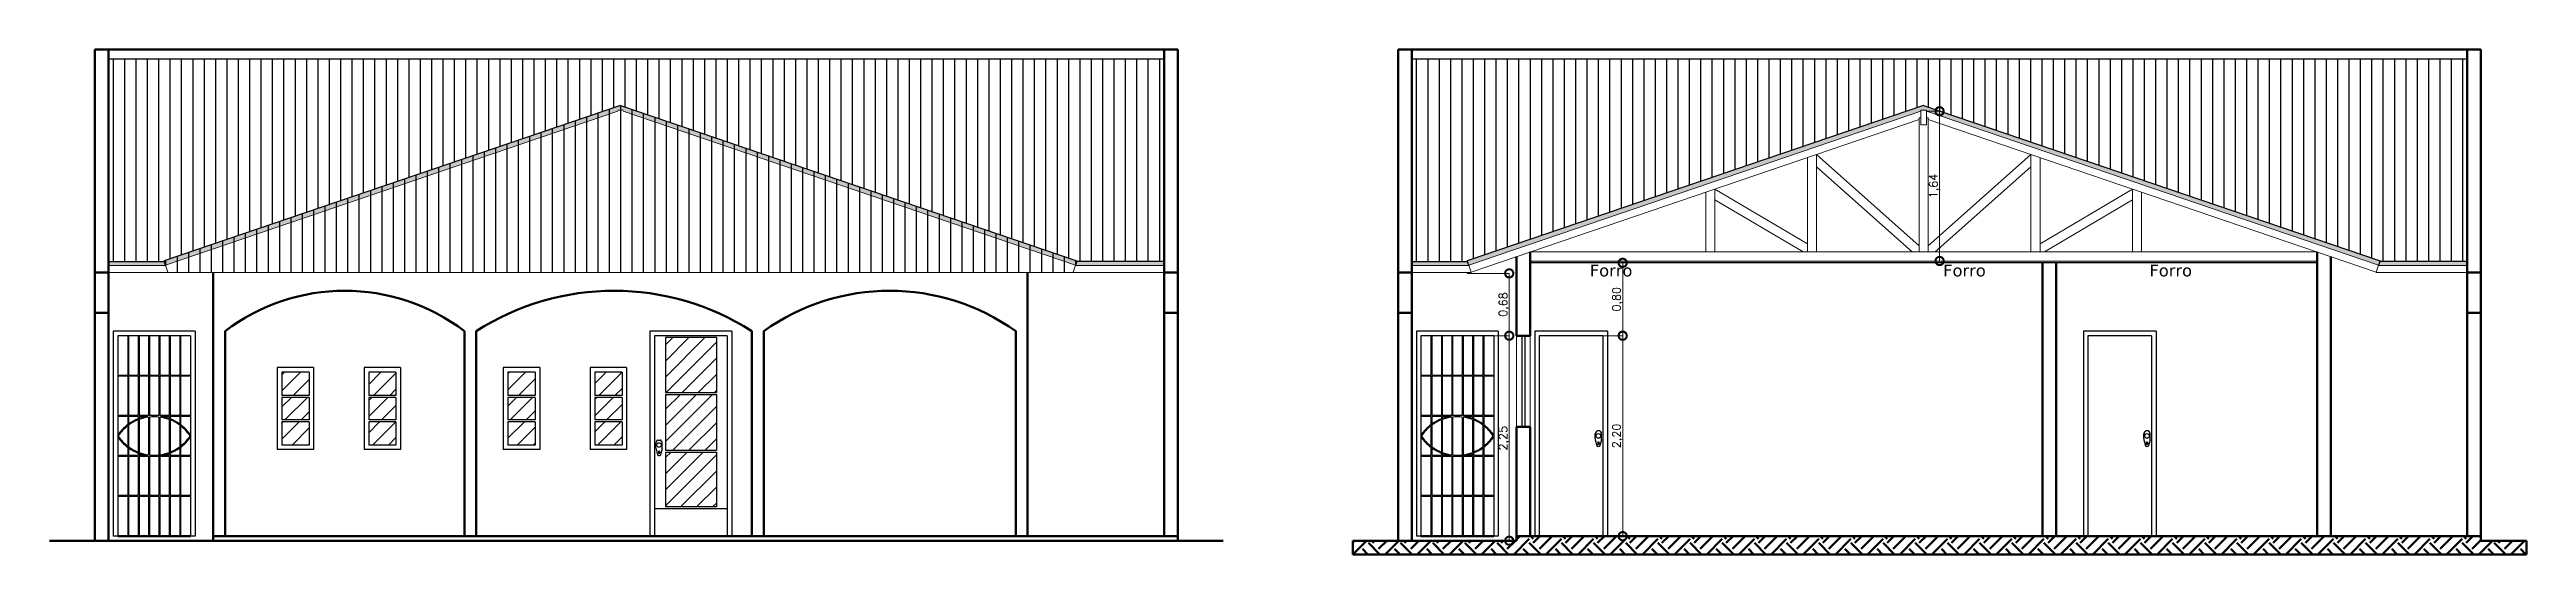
# Model space of a CAD drawing. Header units: millimetres. Extents: x 43 to 162, y -12 to 70.
# Drawn here: x 103.77 to 130.99, y -12.32 to -6.78 of the extents above; entities that cross this region are included whole.
import ezdxf

# ---------------------------------------------------------------- set-up
doc = ezdxf.new("R2010")
doc.units = ezdxf.units.MM
doc.header["$LTSCALE"] = 35
doc.header["$MEASUREMENT"] = 0
doc.header["$PDMODE"] = 35
for name, color, linetype, lineweight in [('ALVENARIA', 7, 'Continuous', 50), ('cotas', 1, 'Continuous', 9), ('ESQ. FINA', 11, 'Continuous', 15), ('ESQ. GROSSA', 152, 'Continuous', 30), ('MADEIRA', 34, 'Continuous', 9)]:
    doc.layers.add(name, color=color, linetype=linetype, lineweight=lineweight)
for name, color, linetype in [('detalhes', 41, 'Continuous'), ('PENA-01', 1, 'Continuous'), ('TELHADO', 153, 'Continuous'), ('TEXTO', 172, 'Continuous')]:
    doc.layers.add(name, color=color, linetype=linetype)
doc.styles.add('COTAS', font='romans.shx')
doc.styles.add('TEXTO ARQ', font='verdana.ttf')
doc.dimstyles.new('1 50', dxfattribs={"dimtxt": 0.09, "dimasz": 0.18, "dimexe": 0.0005, "dimexo": 0.001, "dimgap": 0.0006, "dimtad": 1, "dimzin": 0, "dimtxsty": 'COTAS', "dimblk": 'DOTSMALL', "dimcen": 0.003, "dimdle": 0.0003, "dimclrd": 256, "dimclre": 256, "dimclrt": 256, "dimazin": 0, "dimtfac": 1, "dimtix": 1, "dimtmove": 0, "dimatfit": 3, "dimldrblk": 'DOTSMALL', "dimfxl": 1, "dimtolj": 1, "dimtzin": 0, "dimlwd": -1, "dimlwe": -1, "dimarcsym": 0})

msp = doc.modelspace()

# ---------------------------------------------------------------- texts
at = {"layer": 'TEXTO', "style": 'TEXTO ARQ'}
for p in [(120.697, -9.273), (124.581, -9.273), (126.848, -9.273)]:
    msp.add_text('Forro', height=0.13, dxfattribs=at).set_placement(p)

# ---------------------------------------------------------------- blocks, each defined once
blk = doc.blocks.new('FECHADURA')
at = {"layer": 'PENA-01'}
for p, q in [((-0.035, -0.029), (-0.035, 0.023)), ((-0.026, 0.044), (-0.018, 0.052)), ((0.011, 0.055), (-0.011, 0.055)), ((0.026, 0.044), (0.018, 0.052)), ((0.035, -0.029), (0.035, 0.023)), ((-0.034, -0.041), (-0.017, -0.107)), ((-0.008, -0.074), (-0.008, -0.085)), ((0.007, -0.115), (-0.007, -0.115)), ((0.002, -0.067), (-0.002, -0.067)), ((0.002, -0.092), (-0.002, -0.092)), ((0, -0.078), (0, -0.071)), ((0.008, -0.074), (0.008, -0.085)), ((0.034, -0.041), (0.017, -0.107))]:
    blk.add_line(p, q, dxfattribs=at)
blk.add_circle((0, 0), 0.025, dxfattribs=at)
for centre, radius, start, end in [((-0.005, 0.023), 0.03, 135, 180), ((-0.011, 0.045), 0.01, 90, 135), ((0.011, 0.045), 0.01, 45, 90), ((0.005, 0.023), 0.03, 360, 45), ((0.015, -0.029), 0.05, 180, 194.0362), ((-0.007, -0.105), 0.01, 194.0362, 270), ((-0.002, -0.074), 0.00667, 90, 180), ((-0.002, -0.085), 0.00667, 180, 270), ((0.002, -0.074), 0.00667, 0, 90), ((0.002, -0.085), 0.00667, 270, 0), ((0.007, -0.105), 0.01, 270, 345.9638), ((-0.015, -0.029), 0.05, 345.9638, 360)]:
    blk.add_arc(centre, radius, start, end, dxfattribs=at)
blk = doc.blocks.new('_DotSmall')
at = {"color": 0, "const_width": 0.5}
blk.add_lwpolyline([(-0.0625, 0, 1), (0.0625, 0, 1)], format="xyb", close=True, dxfattribs=at)
blk = doc.blocks.new('*D25')
at = {"layer": 'cotas'}
for p, q in [((119.642, -9.924), (119.812, -9.924)), ((119.811, -12.175), (119.811, -9.924)), ((119.789, -12.174), (119.812, -12.174))]:
    blk.add_line(p, q, dxfattribs=at)
at = {"layer": 'Defpoints', "color": 0}
for p in [(119.641, -9.924), (119.811, -9.924), (119.788, -12.174)]:
    blk.add_point(p, dxfattribs=at)
at = {"layer": 'cotas', "xscale": 0.18, "yscale": 0.18, "zscale": 0.18}
for p, rotation in [((119.811, -9.924), 90), ((119.811, -12.174), 270)]:
    blk.add_blockref('_DotSmall', p, dxfattribs=dict(at, rotation=rotation))
at = {"layer": 'cotas', "insert": (119.757, -11.049), "char_height": 0.09, "attachment_point": 5, "rotation": 90, "style": 'COTAS'}
blk.add_mtext('\\A1;2,25', dxfattribs=at)
blk = doc.blocks.new('*D26')
at = {"layer": 'cotas'}
for p, q in [((119.349, -9.24), (119.812, -9.24)), ((119.811, -9.925), (119.811, -9.24))]:
    blk.add_line(p, q, dxfattribs=at)
at = {"layer": 'Defpoints', "color": 0}
for p in [(119.348, -9.24), (119.811, -9.24), (119.641, -9.924)]:
    blk.add_point(p, dxfattribs=at)
at = {"layer": 'cotas', "xscale": 0.18, "yscale": 0.18, "zscale": 0.18}
for p, rotation in [((119.811, -9.24), 90), ((119.811, -9.924), 270)]:
    blk.add_blockref('_DotSmall', p, dxfattribs=dict(at, rotation=rotation))
at = {"layer": 'cotas', "insert": (119.757, -9.582), "char_height": 0.09, "attachment_point": 5, "rotation": 90, "style": 'COTAS'}
blk.add_mtext('\\A1;0,68', dxfattribs=at)
blk = doc.blocks.new('*D27')
at = {"layer": 'cotas'}
for p, q in [((120.842, -9.924), (121.058, -9.924)), ((121.058, -12.125), (121.058, -9.924)), ((120.981, -12.124), (121.058, -12.124))]:
    blk.add_line(p, q, dxfattribs=at)
at = {"layer": 'Defpoints', "color": 0}
for p in [(120.841, -9.924), (121.058, -9.924), (120.98, -12.124)]:
    blk.add_point(p, dxfattribs=at)
at = {"layer": 'cotas', "xscale": 0.18, "yscale": 0.18, "zscale": 0.18}
for p, rotation in [((121.058, -9.924), 90), ((121.058, -12.124), 270)]:
    blk.add_blockref('_DotSmall', p, dxfattribs=dict(at, rotation=rotation))
at = {"layer": 'cotas', "insert": (121.004, -11.024), "char_height": 0.09, "attachment_point": 5, "rotation": 90, "style": 'COTAS'}
blk.add_mtext('\\A1;2,20', dxfattribs=at)
blk = doc.blocks.new('*D28')
at = {"layer": 'cotas'}
for p, q in [((121.057, -9.124), (121.057, -9.124)), ((121.058, -9.925), (121.058, -9.124))]:
    blk.add_line(p, q, dxfattribs=at)
at = {"layer": 'Defpoints', "color": 0}
for p in [(121.058, -9.124), (121.058, -9.124), (120.841, -9.924)]:
    blk.add_point(p, dxfattribs=at)
at = {"layer": 'cotas', "xscale": 0.18, "yscale": 0.18, "zscale": 0.18}
for p, rotation in [((121.058, -9.124), 90), ((121.058, -9.924), 270)]:
    blk.add_blockref('_DotSmall', p, dxfattribs=dict(at, rotation=rotation))
at = {"layer": 'cotas', "insert": (121.004, -9.524), "char_height": 0.09, "attachment_point": 5, "rotation": 90, "style": 'COTAS'}
blk.add_mtext('\\A1;0,80', dxfattribs=at)
blk = doc.blocks.new('*D29')
at = {"layer": 'cotas'}
for p, q in [((124.397, -7.46), (124.542, -7.46)), ((124.541, -9.105), (124.541, -7.46)), ((124.528, -9.104), (124.542, -9.104))]:
    blk.add_line(p, q, dxfattribs=at)
at = {"layer": 'Defpoints', "color": 0}
for p in [(124.396, -7.46), (124.541, -7.46), (124.527, -9.104)]:
    blk.add_point(p, dxfattribs=at)
at = {"layer": 'cotas', "xscale": 0.18, "yscale": 0.18, "zscale": 0.18}
for p, rotation in [((124.541, -7.46), 90), ((124.541, -9.104), 270)]:
    blk.add_blockref('_DotSmall', p, dxfattribs=dict(at, rotation=rotation))
at = {"layer": 'cotas', "insert": (124.487, -8.282), "char_height": 0.09, "attachment_point": 5, "rotation": 90, "style": 'COTAS'}
blk.add_mtext('\\A1;1,64', dxfattribs=at)

# ---------------------------------------------------------------- dimensions: what is measured, and where the dimension line sits
at = {"layer": 'cotas'}
for base, p1, p2, picture, middle in [((124.541, -7.46), (124.527, -9.104), (124.396, -7.46), '*D29', (124.487, -8.282)), ((119.811, -9.924), (119.788, -12.174), (119.641, -9.924), '*D25', (119.757, -11.049)), ((121.058, -9.924), (120.98, -12.124), (120.841, -9.924), '*D27', (121.004, -11.024))]:
    dim = msp.add_linear_dim(base=base, p1=p1, p2=p2, angle=90, dimstyle='1 50', dxfattribs=at)
    dim.commit()
    dim.dimension.update_dxf_attribs({"geometry": picture, "text_midpoint": middle})
for base, p1, p2, picture, middle in [((119.811, -9.24), (119.641, -9.924), (119.348, -9.24), '*D26', (119.757, -9.582)), ((121.058, -9.124), (120.841, -9.924), (121.058, -9.124), '*D28', (121.004, -9.524))]:
    dim = msp.add_linear_dim(base=base, p1=p1, p2=p2, angle=90, dimstyle='1 50', override={"dimse1": 1, "dimtmove": 1}, dxfattribs=at)
    dim.commit()
    dim.dimension.update_dxf_attribs({"geometry": picture, "text_midpoint": middle})

# ---------------------------------------------------------------- hatches: boundary and pattern name
at = {"layer": 'ALVENARIA'}
h = msp.add_hatch(dxfattribs=at)
h.set_pattern_fill('EARTH', color=256, angle=135, style=0)
h.paths.add_polyline_path([(130.991, -12.324), (130.991, -12.174), (130.491, -12.174), (130.491, -12.124), (119.891, -12.124), (119.891, -12.174), (118.091, -12.174), (118.091, -12.324)])
at = {"layer": 'detalhes'}
msp.add_hatch(color=256, dxfattribs=at).paths.add_polyline_path([(120.041, -9.124), (120.041, -9.104), (128.691, -9.104), (128.691, -9.124)])
at = {"layer": 'ESQ. GROSSA'}
h = msp.add_hatch(dxfattribs=at)
h.set_pattern_fill('ANSI31', color=256, style=0)
h.paths.add_polyline_path([(111.097, -9.944), (110.537, -9.944), (110.537, -10.548), (111.097, -10.548)])
h.paths.add_polyline_path([(110.537, -11.181), (111.097, -11.181), (111.097, -10.568), (110.537, -10.568)])
h.paths.add_polyline_path([(110.537, -11.804), (111.097, -11.804), (111.097, -11.201), (110.537, -11.201)])
h.paths.add_polyline_path([(110.06, -11.124), (110.06, -10.868), (109.76, -10.868), (109.76, -11.124)])
h.paths.add_polyline_path([(110.06, -10.848), (110.06, -10.601), (109.76, -10.601), (109.76, -10.848)])
h.paths.add_polyline_path([(110.06, -10.581), (110.06, -10.324), (109.76, -10.324), (109.76, -10.581)])
h.paths.add_polyline_path([(109.105, -10.581), (109.105, -10.324), (108.805, -10.324), (108.805, -10.581)])
h.paths.add_polyline_path([(109.105, -10.848), (109.105, -10.601), (108.805, -10.601), (108.805, -10.848)])
h.paths.add_polyline_path([(109.105, -11.124), (109.105, -10.868), (108.805, -10.868), (108.805, -11.124)])
h.paths.add_polyline_path([(106.32, -10.581), (106.62, -10.581), (106.62, -10.324), (106.32, -10.324)])
h.paths.add_polyline_path([(106.32, -10.601), (106.32, -10.848), (106.62, -10.848), (106.62, -10.601)])
h.paths.add_polyline_path([(106.62, -11.124), (106.62, -10.868), (106.32, -10.868), (106.32, -11.124)])
h.paths.add_polyline_path([(107.275, -11.124), (107.575, -11.124), (107.575, -10.868), (107.275, -10.868)])
h.paths.add_polyline_path([(107.575, -10.848), (107.575, -10.601), (107.275, -10.601), (107.275, -10.848)])
h.paths.add_polyline_path([(107.275, -10.324), (107.275, -10.581), (107.575, -10.581), (107.575, -10.324)])
at = {"layer": 'TELHADO'}
h = msp.add_hatch(dxfattribs=at)
h.set_pattern_fill('ANSI31', color=256, angle=45, style=0)
h.set_pattern_definition([(90, (46.71915, 22.38756), (-0.125, 3e-17), [])])
h.paths.add_polyline_path([(104.417, -6.883), (104.417, -9.11), (105.028, -9.11), (105.026, -9.102), (110.042, -7.397), (115.059, -9.102), (115.057, -9.11), (116.017, -9.11), (116.017, -6.883)])
h = msp.add_hatch(dxfattribs=at)
h.set_pattern_fill('ANSI31', color=256, angle=45, style=0)
h.set_pattern_definition([(90, (61.04317, 22.38756), (-0.125, 3e-17), [])])
h.paths.add_polyline_path([(118.741, -6.883), (118.741, -9.11), (119.352, -9.11), (119.35, -9.102), (124.366, -7.397), (129.383, -9.102), (129.381, -9.11), (130.341, -9.11), (130.341, -6.883)])
for points in [[(110.042, -7.397), (105.026, -9.102), (105.042, -9.149), (110.012, -7.46), (110.012, -7.45), (110.072, -7.45), (110.072, -7.46), (115.043, -9.149), (115.059, -9.102)], [(124.366, -7.397), (119.35, -9.102), (119.366, -9.149), (124.336, -7.46), (124.336, -7.45), (124.396, -7.45), (124.396, -7.46), (129.367, -9.149), (129.383, -9.102)], [(105.044, -9.155), (105.042, -9.149), (105.028, -9.11), (104.417, -9.11), (104.417, -9.155)], [(116.017, -9.155), (116.017, -9.11), (115.057, -9.11), (115.043, -9.149), (115.041, -9.155)], [(119.368, -9.155), (119.366, -9.149), (119.352, -9.11), (118.741, -9.11), (118.741, -9.155)], [(130.341, -9.155), (130.341, -9.11), (129.381, -9.11), (129.367, -9.149), (129.365, -9.155)]]:
    msp.add_hatch(color=256, dxfattribs=at).paths.add_polyline_path(points)
h = msp.add_hatch(dxfattribs=at)
h.set_pattern_fill('ANSI31', color=256, angle=45, style=0)
h.set_pattern_definition([(90, (15.29722, 22.38756), (-0.125, 3e-17), [])])
h.paths.add_polyline_path([(115.016, -9.231), (115.043, -9.149), (115.059, -9.102), (110.042, -7.397), (105.026, -9.102), (105.042, -9.149), (105.069, -9.231)])

# ---------------------------------------------------------------- linework, layer by layer
at = {"layer": 'ALVENARIA'}
for p, q in [((104.267, -6.783), (116.167, -6.783)), ((104.267, -6.783), (104.267, -12.174)), ((104.417, -6.783), (104.417, -12.174)), ((116.017, -6.783), (116.017, -12.124)), ((116.167, -6.783), (116.167, -12.174)), ((118.591, -6.783), (118.591, -12.174)), ((118.591, -6.783), (130.491, -6.783)), ((118.741, -6.783), (118.741, -12.174)), ((130.341, -6.783), (130.341, -12.124)), ((130.491, -6.783), (130.491, -12.174)), ((104.267, -9.231), (104.417, -9.231)), ((105.567, -9.231), (105.567, -9.924)), ((105.567, -9.231), (105.567, -12.174)), ((114.517, -9.231), (114.517, -12.124)), ((114.517, -9.231), (114.517, -12.124)), ((116.017, -9.231), (116.167, -9.231)), ((118.591, -9.231), (118.741, -9.231)), ((119.891, -9.055), (119.891, -9.924)), ((120.041, -9.004), (120.041, -9.924)), ((125.671, -9.124), (125.671, -12.124)), ((125.821, -9.124), (125.821, -12.124)), ((128.691, -9.004), (128.691, -12.124)), ((128.841, -9.055), (128.841, -12.124)), ((130.341, -9.231), (130.491, -9.231)), ((104.267, -9.674), (104.417, -9.674)), ((116.017, -9.674), (116.167, -9.674)), ((118.591, -9.674), (118.741, -9.674)), ((130.341, -9.674), (130.491, -9.674)), ((105.697, -9.874), (105.697, -12.124)), ((108.327, -9.874), (108.327, -12.124)), ((108.457, -9.874), (108.457, -12.124)), ((111.487, -9.874), (111.487, -12.124)), ((111.617, -9.874), (111.617, -12.124)), ((114.387, -9.874), (114.387, -12.124)), ((120.041, -9.924), (119.891, -9.924)), ((120.041, -10.924), (119.891, -10.924)), ((119.891, -10.924), (119.891, -12.174)), ((120.041, -10.924), (120.041, -12.124)), ((103.767, -12.174), (116.667, -12.174)), ((105.317, -12.124), (104.517, -12.124)), ((116.167, -12.124), (105.567, -12.124)), ((116.167, -12.174), (116.667, -12.174)), ((118.091, -12.174), (119.891, -12.174)), ((118.091, -12.174), (118.091, -12.324)), ((119.641, -12.124), (118.841, -12.124)), ((130.491, -12.124), (119.891, -12.124)), ((130.491, -12.174), (130.991, -12.174)), ((130.991, -12.174), (130.991, -12.324)), ((118.091, -12.324), (130.991, -12.324))]:
    msp.add_line(p, q, dxfattribs=at)
for centre, radius, start, end in [((107.012, -11.602), 2.171, 52.7209, 127.2791), ((109.972, -12.24), 2.809, 57.3624, 122.6376), ((113.002, -11.815), 2.384, 54.4839, 125.5161)]:
    msp.add_arc(centre, radius, start, end, dxfattribs=at)
at = {"layer": 'detalhes'}
msp.add_line((128.691, -9.124), (120.041, -9.124), dxfattribs=at)
at = {"layer": 'ESQ. FINA'}
for p, q in [((119.891, -9.924), (119.891, -10.924)), ((120.041, -9.924), (120.041, -10.924))]:
    msp.add_line(p, q, dxfattribs=at)
at = {"layer": 'ESQ. GROSSA'}
for p, q in [((104.467, -9.874), (104.467, -12.124)), ((105.367, -9.874), (104.467, -9.874)), ((105.317, -9.924), (104.517, -9.924)), ((104.517, -9.924), (104.517, -12.124)), ((104.627, -9.924), (104.627, -10.359)), ((104.637, -9.924), (104.637, -10.359)), ((104.741, -9.924), (104.741, -10.359)), ((104.751, -9.924), (104.751, -10.359)), ((104.855, -9.924), (104.855, -10.359)), ((104.865, -9.924), (104.865, -10.359)), ((104.97, -9.924), (104.97, -10.359)), ((104.98, -9.924), (104.98, -10.359)), ((105.084, -9.924), (105.084, -10.359)), ((105.094, -9.924), (105.094, -10.359)), ((105.198, -9.924), (105.198, -10.359)), ((105.208, -9.924), (105.208, -10.359)), ((105.317, -9.924), (105.317, -12.124)), ((105.367, -9.874), (105.367, -12.124)), ((111.267, -9.874), (110.367, -9.874)), ((110.367, -9.874), (110.367, -12.124)), ((111.217, -9.924), (110.417, -9.924)), ((110.417, -9.924), (110.417, -12.124)), ((111.097, -9.944), (110.537, -9.944)), ((110.537, -9.944), (110.537, -10.548)), ((111.097, -9.944), (111.097, -10.548)), ((111.217, -9.924), (111.217, -12.124)), ((111.267, -9.874), (111.267, -12.124)), ((119.691, -9.874), (118.791, -9.874)), ((118.791, -9.874), (118.791, -12.124)), ((118.841, -9.924), (118.841, -12.124)), ((119.641, -9.924), (118.841, -9.924)), ((118.951, -9.924), (118.951, -10.359)), ((118.961, -9.924), (118.961, -10.359)), ((119.065, -9.924), (119.065, -10.359)), ((119.075, -9.924), (119.075, -10.359)), ((119.179, -9.924), (119.179, -10.359)), ((119.189, -9.924), (119.189, -10.359)), ((119.294, -9.924), (119.294, -10.359)), ((119.304, -9.924), (119.304, -10.359)), ((119.408, -9.924), (119.408, -10.359)), ((119.418, -9.924), (119.418, -10.359)), ((119.522, -9.924), (119.522, -10.359)), ((119.532, -9.924), (119.532, -10.359)), ((119.641, -9.924), (119.641, -12.124)), ((119.691, -9.874), (119.691, -12.124)), ((119.951, -9.924), (119.951, -10.924)), ((119.981, -9.924), (119.981, -10.924)), ((120.891, -9.874), (120.091, -9.874)), ((120.091, -9.874), (120.091, -12.124)), ((120.141, -9.924), (120.141, -12.124)), ((120.841, -9.924), (120.141, -9.924)), ((120.841, -9.924), (120.841, -12.124)), ((120.891, -9.874), (120.891, -12.124)), ((126.921, -9.874), (126.121, -9.874)), ((126.121, -9.874), (126.121, -12.124)), ((126.871, -9.924), (126.171, -9.924)), ((126.171, -9.924), (126.171, -12.124)), ((126.871, -9.924), (126.871, -12.124)), ((126.921, -9.874), (126.921, -12.124)), ((106.67, -10.274), (106.27, -10.274)), ((106.27, -10.274), (106.27, -11.174)), ((106.62, -10.324), (106.32, -10.324)), ((106.32, -10.324), (106.32, -10.581)), ((106.62, -10.324), (106.62, -10.581)), ((106.67, -10.274), (106.67, -11.174)), ((107.625, -10.274), (107.225, -10.274)), ((107.225, -10.274), (107.225, -11.174)), ((107.575, -10.324), (107.275, -10.324)), ((107.275, -10.324), (107.275, -10.581)), ((107.575, -10.324), (107.575, -10.581)), ((107.625, -10.274), (107.625, -11.174)), ((108.755, -10.274), (108.755, -11.174)), ((109.155, -10.274), (108.755, -10.274)), ((109.105, -10.324), (108.805, -10.324)), ((108.805, -10.324), (108.805, -10.581)), ((109.105, -10.324), (109.105, -10.581)), ((109.155, -10.274), (109.155, -11.174)), ((109.71, -10.274), (109.71, -11.174)), ((110.11, -10.274), (109.71, -10.274)), ((109.76, -10.324), (109.76, -10.581)), ((110.06, -10.324), (109.76, -10.324)), ((110.06, -10.324), (110.06, -10.581)), ((110.11, -10.274), (110.11, -11.174)), ((104.627, -10.359), (104.517, -10.359)), ((104.627, -10.369), (104.517, -10.369)), ((104.627, -10.369), (104.627, -10.799)), ((104.741, -10.359), (104.637, -10.359)), ((104.741, -10.369), (104.637, -10.369)), ((104.637, -10.369), (104.637, -10.799)), ((104.741, -10.369), (104.741, -10.799)), ((104.855, -10.359), (104.751, -10.359)), ((104.855, -10.369), (104.751, -10.369)), ((104.751, -10.369), (104.751, -10.799)), ((104.855, -10.369), (104.855, -10.799)), ((104.97, -10.359), (104.865, -10.359)), ((104.97, -10.369), (104.865, -10.369)), ((104.865, -10.369), (104.865, -10.799)), ((104.97, -10.369), (104.97, -10.799)), ((105.084, -10.359), (104.98, -10.359)), ((105.084, -10.369), (104.98, -10.369)), ((104.98, -10.369), (104.98, -10.799)), ((105.084, -10.369), (105.084, -10.799)), ((105.198, -10.359), (105.094, -10.359)), ((105.198, -10.369), (105.094, -10.369)), ((105.094, -10.369), (105.094, -10.799)), ((105.198, -10.369), (105.198, -10.799)), ((105.317, -10.359), (105.208, -10.359)), ((105.208, -10.369), (105.208, -10.799)), ((105.317, -10.369), (105.208, -10.369)), ((106.62, -10.581), (106.32, -10.581)), ((106.32, -10.601), (106.32, -10.848)), ((106.62, -10.601), (106.32, -10.601)), ((106.62, -10.601), (106.62, -10.848)), ((107.575, -10.581), (107.275, -10.581)), ((107.275, -10.601), (107.275, -10.848)), ((107.575, -10.601), (107.275, -10.601)), ((107.575, -10.601), (107.575, -10.848)), ((109.105, -10.581), (108.805, -10.581)), ((108.805, -10.601), (108.805, -10.848)), ((109.105, -10.601), (108.805, -10.601)), ((109.105, -10.601), (109.105, -10.848)), ((110.06, -10.581), (109.76, -10.581)), ((110.06, -10.601), (109.76, -10.601)), ((109.76, -10.601), (109.76, -10.848)), ((110.06, -10.601), (110.06, -10.848)), ((110.537, -10.548), (111.097, -10.548)), ((110.537, -10.568), (111.097, -10.568)), ((110.537, -10.568), (110.537, -11.181)), ((111.097, -10.568), (111.097, -11.181)), ((118.951, -10.359), (118.841, -10.359)), ((118.951, -10.369), (118.841, -10.369)), ((118.951, -10.369), (118.951, -10.799)), ((119.065, -10.359), (118.961, -10.359)), ((118.961, -10.369), (118.961, -10.799)), ((119.065, -10.369), (118.961, -10.369)), ((119.065, -10.369), (119.065, -10.799)), ((119.179, -10.359), (119.075, -10.359)), ((119.075, -10.369), (119.075, -10.799)), ((119.179, -10.369), (119.075, -10.369)), ((119.179, -10.369), (119.179, -10.799)), ((119.294, -10.359), (119.189, -10.359)), ((119.189, -10.369), (119.189, -10.799)), ((119.294, -10.369), (119.189, -10.369)), ((119.294, -10.369), (119.294, -10.799)), ((119.408, -10.359), (119.304, -10.359)), ((119.304, -10.369), (119.304, -10.799)), ((119.408, -10.369), (119.304, -10.369)), ((119.408, -10.369), (119.408, -10.799)), ((119.522, -10.359), (119.418, -10.359)), ((119.418, -10.369), (119.418, -10.799)), ((119.522, -10.369), (119.418, -10.369)), ((119.522, -10.369), (119.522, -10.799)), ((119.641, -10.359), (119.532, -10.359)), ((119.641, -10.369), (119.532, -10.369)), ((119.532, -10.369), (119.532, -10.799)), ((104.627, -10.799), (104.517, -10.799)), ((104.627, -10.809), (104.517, -10.809)), ((104.627, -10.809), (104.627, -10.901)), ((104.741, -10.799), (104.637, -10.799)), ((104.741, -10.809), (104.637, -10.809)), ((104.637, -10.809), (104.637, -10.894)), ((104.741, -10.809), (104.741, -10.838)), ((104.741, -10.848), (104.741, -11.2)), ((104.855, -10.799), (104.751, -10.799)), ((104.848, -10.809), (104.751, -10.809)), ((104.751, -10.809), (104.751, -10.834)), ((104.751, -10.844), (104.751, -11.204)), ((104.855, -10.818), (104.855, -11.23)), ((104.97, -10.799), (104.865, -10.799)), ((104.865, -10.817), (104.865, -11.231)), ((104.97, -10.817), (104.97, -11.231)), ((105.084, -10.799), (104.98, -10.799)), ((104.98, -10.818), (104.98, -11.23)), ((105.084, -10.809), (104.987, -10.809)), ((105.084, -10.809), (105.084, -10.834)), ((105.084, -10.844), (105.084, -11.204)), ((105.198, -10.799), (105.094, -10.799)), ((105.198, -10.809), (105.094, -10.809)), ((105.094, -10.809), (105.094, -10.838)), ((105.094, -10.848), (105.094, -11.2)), ((105.198, -10.809), (105.198, -10.894)), ((105.317, -10.799), (105.208, -10.799)), ((105.208, -10.809), (105.208, -10.901)), ((105.317, -10.809), (105.208, -10.809)), ((106.62, -10.848), (106.32, -10.848)), ((106.32, -10.868), (106.32, -11.124)), ((106.62, -10.868), (106.32, -10.868)), ((106.62, -10.868), (106.62, -11.124)), ((107.575, -10.848), (107.275, -10.848)), ((107.275, -10.868), (107.275, -11.124)), ((107.575, -10.868), (107.275, -10.868)), ((107.575, -10.868), (107.575, -11.124)), ((109.105, -10.848), (108.805, -10.848)), ((108.805, -10.868), (108.805, -11.124)), ((109.105, -10.868), (108.805, -10.868)), ((109.105, -10.868), (109.105, -11.124)), ((110.06, -10.848), (109.76, -10.848)), ((110.06, -10.868), (109.76, -10.868)), ((109.76, -10.868), (109.76, -11.124)), ((110.06, -10.868), (110.06, -11.124)), ((118.951, -10.799), (118.841, -10.799)), ((118.951, -10.809), (118.841, -10.809)), ((118.951, -10.809), (118.951, -10.901)), ((119.065, -10.799), (118.961, -10.799)), ((118.961, -10.809), (118.961, -10.894)), ((119.065, -10.809), (118.961, -10.809)), ((119.065, -10.809), (119.065, -10.838)), ((119.065, -10.848), (119.065, -11.2)), ((119.179, -10.799), (119.075, -10.799)), ((119.075, -10.809), (119.075, -10.834)), ((119.172, -10.809), (119.075, -10.809)), ((119.075, -10.844), (119.075, -11.204)), ((119.179, -10.818), (119.179, -11.23)), ((119.294, -10.799), (119.189, -10.799)), ((119.189, -10.817), (119.189, -11.231)), ((119.294, -10.817), (119.294, -11.231)), ((119.408, -10.799), (119.304, -10.799)), ((119.304, -10.818), (119.304, -11.23)), ((119.408, -10.809), (119.311, -10.809)), ((119.408, -10.809), (119.408, -10.834)), ((119.408, -10.844), (119.408, -11.204)), ((119.522, -10.799), (119.418, -10.799)), ((119.418, -10.809), (119.418, -10.838)), ((119.522, -10.809), (119.418, -10.809)), ((119.418, -10.848), (119.418, -11.2)), ((119.522, -10.809), (119.522, -10.894)), ((119.641, -10.799), (119.532, -10.799)), ((119.641, -10.809), (119.532, -10.809)), ((119.532, -10.809), (119.532, -10.901)), ((104.627, -10.914), (104.627, -11.135)), ((104.627, -11.147), (104.627, -11.239)), ((104.637, -10.906), (104.637, -11.142)), ((104.637, -11.155), (104.637, -11.239)), ((105.198, -10.906), (105.198, -11.142)), ((105.198, -11.155), (105.198, -11.239)), ((105.208, -10.914), (105.208, -11.135)), ((105.208, -11.147), (105.208, -11.239)), ((106.62, -11.124), (106.32, -11.124)), ((107.575, -11.124), (107.275, -11.124)), ((109.105, -11.124), (108.805, -11.124)), ((110.06, -11.124), (109.76, -11.124)), ((110.432, -11.153, 0), (110.432, -11.102, 0)), ((110.441, -11.08, 0), (110.449, -11.072, 0)), ((110.457, -11.069, 0), (110.478, -11.069, 0)), ((110.494, -11.08, 0), (110.485, -11.072, 0)), ((110.502, -11.153, 0), (110.502, -11.102, 0)), ((118.951, -10.914), (118.951, -11.135)), ((118.951, -11.147), (118.951, -11.239)), ((118.961, -10.906), (118.961, -11.142)), ((118.961, -11.155), (118.961, -11.239)), ((119.522, -10.906), (119.522, -11.142)), ((119.522, -11.155), (119.522, -11.239)), ((119.532, -10.914), (119.532, -11.135)), ((119.532, -11.147), (119.532, -11.239)), ((104.627, -11.239), (104.517, -11.239)), ((104.627, -11.249), (104.517, -11.249)), ((104.627, -11.249), (104.627, -11.679)), ((104.741, -11.239), (104.637, -11.239)), ((104.741, -11.249), (104.637, -11.249)), ((104.637, -11.249), (104.637, -11.679)), ((104.741, -11.211), (104.741, -11.239)), ((104.741, -11.249), (104.741, -11.679)), ((104.751, -11.215), (104.751, -11.239)), ((104.848, -11.239), (104.751, -11.239)), ((104.855, -11.249), (104.751, -11.249)), ((104.751, -11.249), (104.751, -11.679)), ((104.855, -11.249), (104.855, -11.679)), ((105.084, -11.249), (104.865, -11.249)), ((104.865, -11.249), (104.865, -11.679)), ((104.97, -11.249), (104.97, -11.679)), ((105.084, -11.239), (104.98, -11.239)), ((104.98, -11.249), (104.98, -11.679)), ((105.084, -11.215), (105.084, -11.239)), ((105.084, -11.249), (105.084, -11.679)), ((105.094, -11.211), (105.094, -11.239)), ((105.198, -11.239), (105.094, -11.239)), ((105.198, -11.249), (105.094, -11.249)), ((105.094, -11.249), (105.094, -11.679)), ((105.198, -11.249), (105.198, -11.679)), ((105.317, -11.239), (105.208, -11.239)), ((105.208, -11.249), (105.208, -11.679)), ((105.317, -11.249), (105.208, -11.249)), ((106.67, -11.174), (106.27, -11.174)), ((107.625, -11.174), (107.225, -11.174)), ((109.155, -11.174), (108.755, -11.174)), ((110.11, -11.174), (109.71, -11.174)), ((110.434, -11.165, 0), (110.451, -11.232, 0)), ((110.459, -11.198, 0), (110.459, -11.21, 0)), ((110.46, -11.239, 0), (110.475, -11.239, 0)), ((110.466, -11.191, 0), (110.469, -11.191, 0)), ((110.466, -11.216, 0), (110.469, -11.216, 0)), ((110.467, -11.202, 0), (110.467, -11.196, 0)), ((110.476, -11.198, 0), (110.476, -11.21, 0)), ((110.501, -11.165, 0), (110.484, -11.232, 0)), ((110.537, -11.181), (111.097, -11.181)), ((110.537, -11.201), (111.097, -11.201)), ((110.537, -11.201), (110.537, -11.804)), ((111.097, -11.201), (111.097, -11.804)), ((118.951, -11.239), (118.841, -11.239)), ((118.951, -11.249), (118.841, -11.249)), ((118.951, -11.249), (118.951, -11.679)), ((119.065, -11.239), (118.961, -11.239)), ((118.961, -11.249), (118.961, -11.679)), ((119.065, -11.249), (118.961, -11.249)), ((119.065, -11.211), (119.065, -11.239)), ((119.065, -11.249), (119.065, -11.679)), ((119.075, -11.215), (119.075, -11.239)), ((119.172, -11.239), (119.075, -11.239)), ((119.075, -11.249), (119.075, -11.679)), ((119.179, -11.249), (119.075, -11.249)), ((119.179, -11.249), (119.179, -11.679)), ((119.189, -11.249), (119.189, -11.679)), ((119.408, -11.249), (119.189, -11.249)), ((119.294, -11.249), (119.294, -11.679)), ((119.408, -11.239), (119.304, -11.239)), ((119.304, -11.249), (119.304, -11.679)), ((119.408, -11.215), (119.408, -11.239)), ((119.408, -11.249), (119.408, -11.679)), ((119.418, -11.211), (119.418, -11.239)), ((119.522, -11.239), (119.418, -11.239)), ((119.418, -11.249), (119.418, -11.679)), ((119.522, -11.249), (119.418, -11.249)), ((119.522, -11.249), (119.522, -11.679)), ((119.641, -11.239), (119.532, -11.239)), ((119.641, -11.249), (119.532, -11.249)), ((119.532, -11.249), (119.532, -11.679)), ((104.627, -11.679), (104.517, -11.679)), ((104.627, -11.689), (104.517, -11.689)), ((104.627, -11.689), (104.627, -12.124)), ((104.741, -11.679), (104.637, -11.679)), ((104.741, -11.689), (104.637, -11.689)), ((104.637, -11.689), (104.637, -12.124)), ((104.741, -11.689), (104.741, -12.124)), ((104.855, -11.679), (104.751, -11.679)), ((104.855, -11.689), (104.751, -11.689)), ((104.751, -11.689), (104.751, -12.124)), ((104.855, -11.689), (104.855, -12.124)), ((104.97, -11.679), (104.865, -11.679)), ((104.97, -11.689), (104.865, -11.689)), ((104.865, -11.689), (104.865, -12.124)), ((104.97, -11.689), (104.97, -12.124)), ((105.084, -11.679), (104.98, -11.679)), ((105.084, -11.689), (104.98, -11.689)), ((104.98, -11.689), (104.98, -12.124)), ((105.084, -11.689), (105.084, -12.124)), ((105.198, -11.679), (105.094, -11.679)), ((105.198, -11.689), (105.094, -11.689)), ((105.094, -11.689), (105.094, -12.124)), ((105.198, -11.689), (105.198, -12.124)), ((105.317, -11.679), (105.208, -11.679)), ((105.208, -11.689), (105.208, -12.124)), ((105.317, -11.689), (105.208, -11.689)), ((118.951, -11.679), (118.841, -11.679)), ((118.951, -11.689), (118.841, -11.689)), ((118.951, -11.689), (118.951, -12.124)), ((119.065, -11.679), (118.961, -11.679)), ((118.961, -11.689), (118.961, -12.124)), ((119.065, -11.689), (118.961, -11.689)), ((119.065, -11.689), (119.065, -12.124)), ((119.179, -11.679), (119.075, -11.679)), ((119.075, -11.689), (119.075, -12.124)), ((119.179, -11.689), (119.075, -11.689)), ((119.179, -11.689), (119.179, -12.124)), ((119.294, -11.679), (119.189, -11.679)), ((119.189, -11.689), (119.189, -12.124)), ((119.294, -11.689), (119.189, -11.689)), ((119.294, -11.689), (119.294, -12.124)), ((119.408, -11.679), (119.304, -11.679)), ((119.304, -11.689), (119.304, -12.124)), ((119.408, -11.689), (119.304, -11.689)), ((119.408, -11.689), (119.408, -12.124)), ((119.522, -11.679), (119.418, -11.679)), ((119.418, -11.689), (119.418, -12.124)), ((119.522, -11.689), (119.418, -11.689)), ((119.522, -11.689), (119.522, -12.124)), ((119.641, -11.679), (119.532, -11.679)), ((119.641, -11.689), (119.532, -11.689)), ((119.532, -11.689), (119.532, -12.124)), ((111.217, -11.824), (110.417, -11.824)), ((111.097, -11.804), (110.537, -11.804)), ((104.517, -12.124), (104.467, -12.124)), ((105.367, -12.124), (105.317, -12.124)), ((118.841, -12.124), (118.791, -12.124)), ((119.691, -12.124), (119.641, -12.124))]:
    msp.add_line(p, q, dxfattribs=at)
msp.add_circle((110.467, -11.124, 0), 0.025, dxfattribs=at)
for centre, radius, start, end in [((104.917, -11.289), 0.485, 111.3507, 125.3998), ((104.917, -11.289), 0.475, 111.8234, 126.2624), ((104.917, -11.289), 0.485, 98.2377, 110.0866), ((104.917, -11.289), 0.475, 97.5239, 110.5287), ((104.917, -11.289), 0.475, 83.6923, 96.3077), ((104.917, -11.289), 0.475, 69.4713, 82.4761), ((104.917, -11.289), 0.485, 69.9134, 81.7623), ((104.917, -11.289), 0.485, 54.6002, 68.6493), ((104.917, -11.289), 0.475, 53.7376, 68.1766), ((119.241, -11.289), 0.485, 111.3507, 125.3998), ((119.241, -11.289), 0.475, 111.8234, 126.2624), ((119.241, -11.289), 0.485, 98.2377, 110.0866), ((119.241, -11.289), 0.475, 97.5239, 110.5287), ((119.241, -11.289), 0.475, 83.6923, 96.3077), ((119.241, -11.289), 0.475, 69.4713, 82.4761), ((119.241, -11.289), 0.485, 69.9134, 81.7623), ((119.241, -11.289), 0.485, 54.6002, 68.6493), ((119.241, -11.289), 0.475, 53.7376, 68.1766), ((104.917, -11.289), 0.485, 126.8638, 145.6326), ((104.917, -10.76), 0.485, 214.3674, 233.1362), ((104.917, -11.289), 0.475, 127.7745, 146.1158), ((104.917, -10.76), 0.475, 213.8842, 232.2255), ((104.917, -10.76), 0.475, 233.7376, 248.1766), ((104.917, -10.76), 0.485, 234.6002, 248.6493), ((104.917, -10.76), 0.475, 291.8234, 306.2624), ((104.917, -10.76), 0.485, 291.3507, 305.3998), ((104.917, -11.289), 0.485, 34.3674, 53.1362), ((104.917, -11.289), 0.475, 33.8842, 52.2255), ((104.917, -10.76), 0.475, 307.7745, 326.1158), ((104.917, -10.76), 0.485, 306.8638, 325.6326), ((110.462, -11.102, 0), 0.03, 135, 180), ((110.482, -11.153, 0), 0.05, 180, 194.0362), ((110.457, -11.079, 0), 0.01, 90, 135), ((110.478, -11.079, 0), 0.01, 45, 90), ((110.472, -11.102, 0), 0.03, 0, 45), ((110.452, -11.153, 0), 0.05, 345.9638, 0), ((119.241, -11.289), 0.485, 126.8638, 145.6326), ((119.241, -10.76), 0.485, 214.3674, 233.1362), ((119.241, -11.289), 0.475, 127.7745, 146.1158), ((119.241, -10.76), 0.475, 213.8842, 232.2255), ((119.241, -10.76), 0.475, 233.7376, 248.1766), ((119.241, -10.76), 0.485, 234.6002, 248.6493), ((119.241, -10.76), 0.475, 291.8234, 306.2624), ((119.241, -10.76), 0.485, 291.3507, 305.3998), ((119.241, -11.289), 0.485, 34.3674, 53.1362), ((119.241, -11.289), 0.475, 33.8842, 52.2255), ((119.241, -10.76), 0.475, 307.7745, 326.1158), ((119.241, -10.76), 0.485, 306.8638, 325.6326), ((104.917, -10.76), 0.475, 249.4713, 262.4761), ((104.917, -10.76), 0.485, 249.9134, 261.7623), ((104.917, -10.76), 0.475, 263.6923, 290.5287), ((104.917, -10.76), 0.485, 278.2377, 290.0866), ((110.46, -11.229, 0), 0.01, 194.0362, 270), ((110.466, -11.198, 0), 0.00667, 90, 180), ((110.466, -11.21, 0), 0.00667, 180, 270), ((110.469, -11.198, 0), 0.00667, 0, 90), ((110.469, -11.21, 0), 0.00667, 270, 0), ((110.475, -11.229, 0), 0.01, 270, 345.9638), ((119.241, -10.76), 0.475, 249.4713, 262.4761), ((119.241, -10.76), 0.485, 249.9134, 261.7623), ((119.241, -10.76), 0.475, 263.6923, 290.5287), ((119.241, -10.76), 0.485, 278.2377, 290.0866)]:
    msp.add_arc(centre, radius, start, end, dxfattribs=at)
at = {"layer": 'MADEIRA'}
for p, q in [((110.012, -7.46), (105.042, -9.149)), ((110.012, -7.45), (110.072, -7.45)), ((110.072, -7.46), (115.043, -9.149)), ((124.336, -7.46), (119.366, -9.149)), ((124.316, -7.551), (119.391, -9.225)), ((124.316, -7.534), (124.316, -9.004)), ((124.336, -7.534), (124.316, -7.534)), ((124.336, -7.45), (124.396, -7.45)), ((124.336, -7.45), (124.336, -7.61)), ((124.336, -7.61), (124.396, -7.61)), ((124.396, -7.45), (124.396, -7.61)), ((124.396, -7.46), (129.367, -9.149)), ((124.416, -7.534), (124.396, -7.534)), ((124.416, -7.534), (124.416, -9.004)), ((124.416, -7.551), (129.341, -9.225)), ((123.088, -7.969), (123.088, -9.004)), ((124.316, -8.937), (123.188, -7.935)), ((123.188, -7.935), (123.188, -9.004)), ((124.241, -9.004), (123.188, -8.069)), ((124.416, -8.937), (125.545, -7.935)), ((124.492, -9.004), (125.545, -8.069)), ((125.545, -7.935), (125.545, -9.004)), ((125.645, -7.969), (125.645, -9.004)), ((121.971, -8.349), (121.971, -9.004)), ((123.088, -8.917), (122.071, -8.315)), ((122.071, -8.315), (122.071, -9.004)), ((123.04, -9.004), (122.071, -8.431)), ((125.645, -8.917), (126.662, -8.315)), ((125.693, -9.004), (126.662, -8.431)), ((126.662, -8.315), (126.662, -9.004)), ((126.762, -8.349), (126.762, -9.004)), ((104.417, -9.155), (105.044, -9.155)), ((104.417, -9.231), (105.067, -9.231)), ((105.067, -9.225), (105.042, -9.149)), ((105.067, -9.225), (105.067, -9.231)), ((115.017, -9.231), (105.067, -9.231)), ((115.017, -9.225), (115.043, -9.149)), ((115.017, -9.225), (115.017, -9.231)), ((116.017, -9.231), (115.017, -9.231)), ((116.017, -9.155), (115.041, -9.155)), ((118.741, -9.155), (119.368, -9.155)), ((118.741, -9.231), (119.391, -9.231)), ((119.391, -9.225), (119.366, -9.149)), ((119.391, -9.225), (119.391, -9.231)), ((128.691, -9.004), (120.041, -9.004)), ((128.691, -9.104), (120.041, -9.104)), ((129.341, -9.225), (129.367, -9.149)), ((129.341, -9.225), (129.341, -9.231)), ((130.341, -9.231), (129.341, -9.231)), ((130.341, -9.155), (129.365, -9.155))]:
    msp.add_line(p, q, dxfattribs=at)
at = {"layer": 'TELHADO'}
for p, q in [((104.417, -6.883), (116.017, -6.883)), ((118.741, -6.883), (130.341, -6.883)), ((110.042, -7.397), (105.026, -9.102)), ((110.042, -7.397), (115.059, -9.102)), ((124.366, -7.397), (119.35, -9.102)), ((124.366, -7.397), (129.383, -9.102)), ((104.417, -9.11), (105.028, -9.11)), ((105.042, -9.149), (105.026, -9.102)), ((115.059, -9.102), (115.043, -9.149)), ((116.017, -9.11), (115.057, -9.11)), ((118.741, -9.11), (119.352, -9.11)), ((119.366, -9.149), (119.35, -9.102)), ((129.383, -9.102), (129.367, -9.149)), ((130.341, -9.11), (129.381, -9.11))]:
    msp.add_line(p, q, dxfattribs=at)

# ---------------------------------------------------------------- block references
at = {"layer": 'detalhes'}
for p in [(120.791, -11.024), (126.821, -11.024)]:
    msp.add_blockref('FECHADURA', p, dxfattribs=at)

msp.set_redraw_order([(e.dxf.handle, doc.entitydb.next_handle()) for e in msp.query("TEXT MTEXT ATTDEF DIMENSION ARC_DIMENSION")])  # texts and dimensions are drawn at this point

doc.saveas('drawing.dxf')
